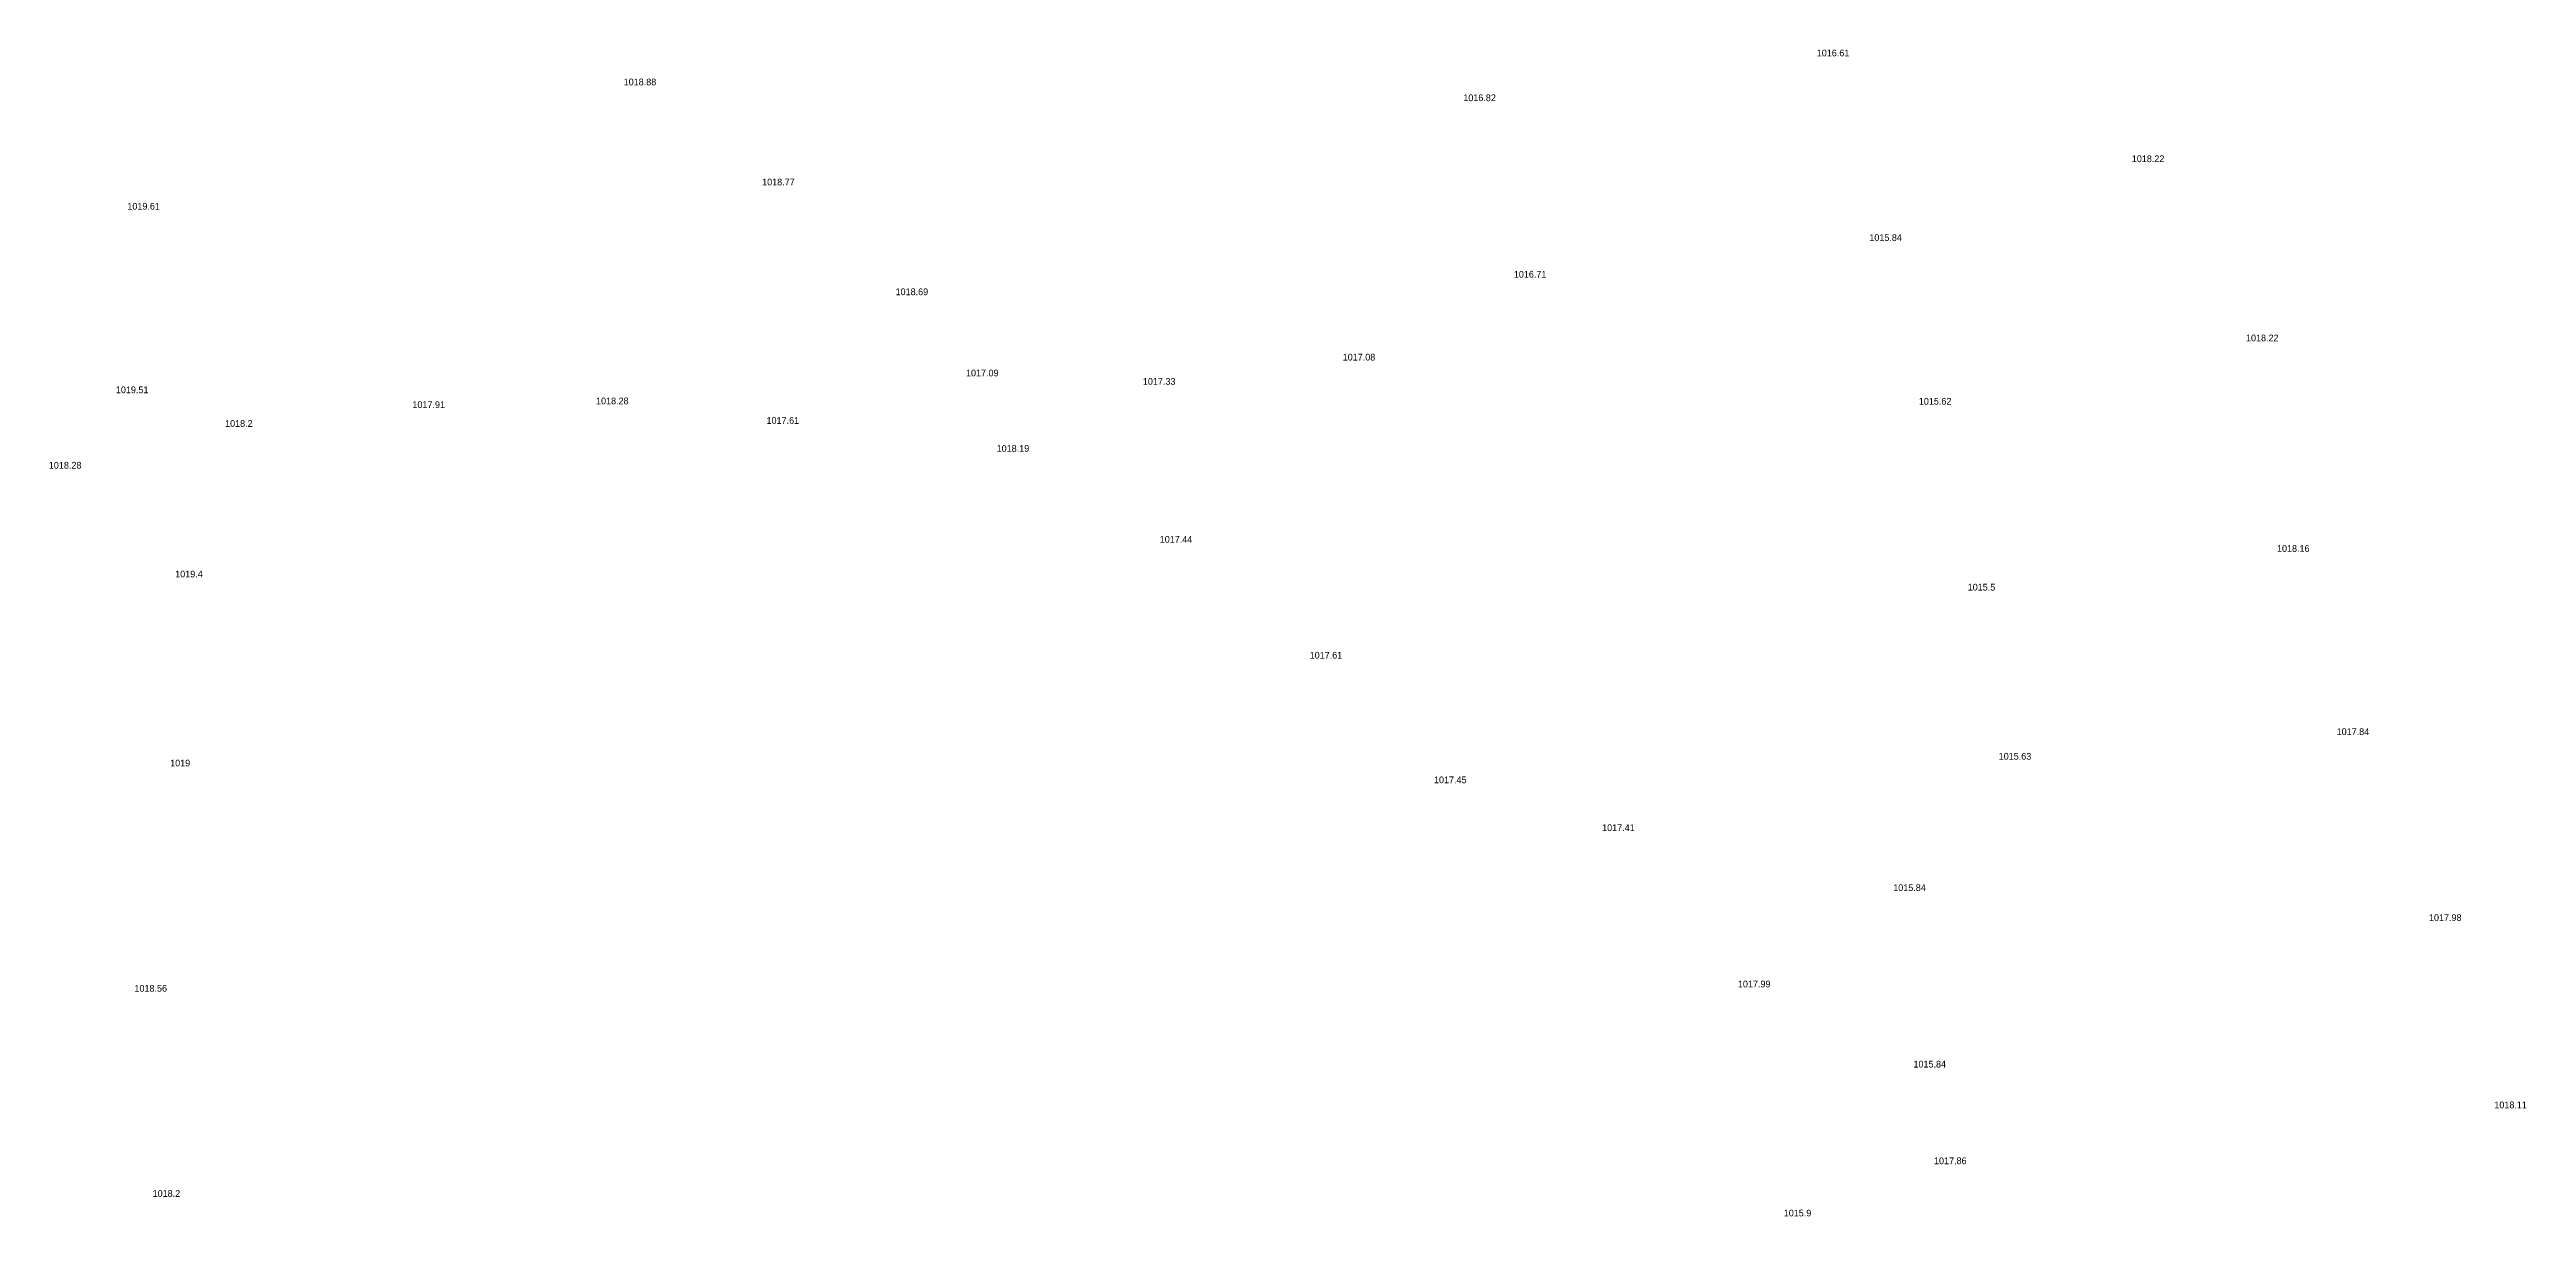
# Model space of a CAD drawing. Header units: inches. Extents: x 628884 to 629912, y 4519174 to 4520145.
# Drawn here: x 629457.4 to 629531, y 4519896.9 to 4519931.5 of the extents above; entities that cross this region are included whole.
import ezdxf

# ---------------------------------------------------------------- set-up
doc = ezdxf.new("R2010")
doc.units = ezdxf.units.IN
doc.header["$MEASUREMENT"] = 0

msp = doc.modelspace()

# ---------------------------------------------------------------- texts
for s, p in [('1016.61', (629509.89, 4519931.34, 1016.61)), ('1018.88', (629474.48, 4519930.48, 1018.88)), ('1016.82', (629499.4, 4519930.01, 1016.82)), ('1018.22', (629519.24, 4519928.2, 1018.22)), ('1018.77', (629478.59, 4519927.51, 1018.77)), ('1019.61', (629459.75, 4519926.79, 1019.61)), ('1015.84', (629511.45, 4519925.86, 1015.84)), ('1016.71', (629500.9, 4519924.77, 1016.71)), ('1018.69', (629482.55, 4519924.25, 1018.69)), ('1017.08', (629495.82, 4519922.31, 1017.08)), ('1018.22', (629522.63, 4519922.88, 1018.22)), ('1017.09', (629484.64, 4519921.84, 1017.09)), ('1017.33', (629489.89, 4519921.59, 1017.33)), ('1019.51', (629459.41, 4519921.34, 1019.51)), ('1017.91', (629468.21, 4519920.9, 1017.91)), ('1018.28', (629473.66, 4519921.01, 1018.28)), ('1015.62', (629512.92, 4519921, 1015.62)), ('1018.2', (629462.65, 4519920.34, 1018.2)), ('1017.61', (629478.72, 4519920.43, 1017.61)), ('1018.19', (629485.55, 4519919.6, 1018.19)), ('1018.28', (629457.42, 4519919.1, 1018.28)), ('1017.44', (629490.39, 4519916.9, 1017.44)), ('1018.16', (629523.55, 4519916.63, 1018.16)), ('1019.4', (629461.17, 4519915.87, 1019.4)), ('1015.5', (629514.37, 4519915.48, 1015.5)), ('1017.61', (629494.84, 4519913.46, 1017.61)), ('1017.84', (629525.32, 4519911.19, 1017.84)), ('1015.63', (629515.29, 4519910.46, 1015.63)), ('1019', (629461.02, 4519910.26, 1019)), ('1017.45', (629498.53, 4519909.76, 1017.45)), ('1017.41', (629503.52, 4519908.34, 1017.41)), ('1015.84', (629512.16, 4519906.56, 1015.84)), ('1017.98', (629528.06, 4519905.67, 1017.98)), ('1018.56', (629459.96, 4519903.57, 1018.56)), ('1017.99', (629507.55, 4519903.7, 1017.99)), ('1015.84', (629512.76, 4519901.32, 1015.84)), ('1018.11', (629530, 4519900.11, 1018.11)), ('1017.86', (629513.37, 4519898.45, 1017.86)), ('1018.2', (629460.5, 4519897.48, 1018.2)), ('1015.9', (629508.91, 4519896.9, 1015.9))]:
    msp.add_text(s, height=0.2).set_placement(p)

doc.saveas('drawing.dxf')
